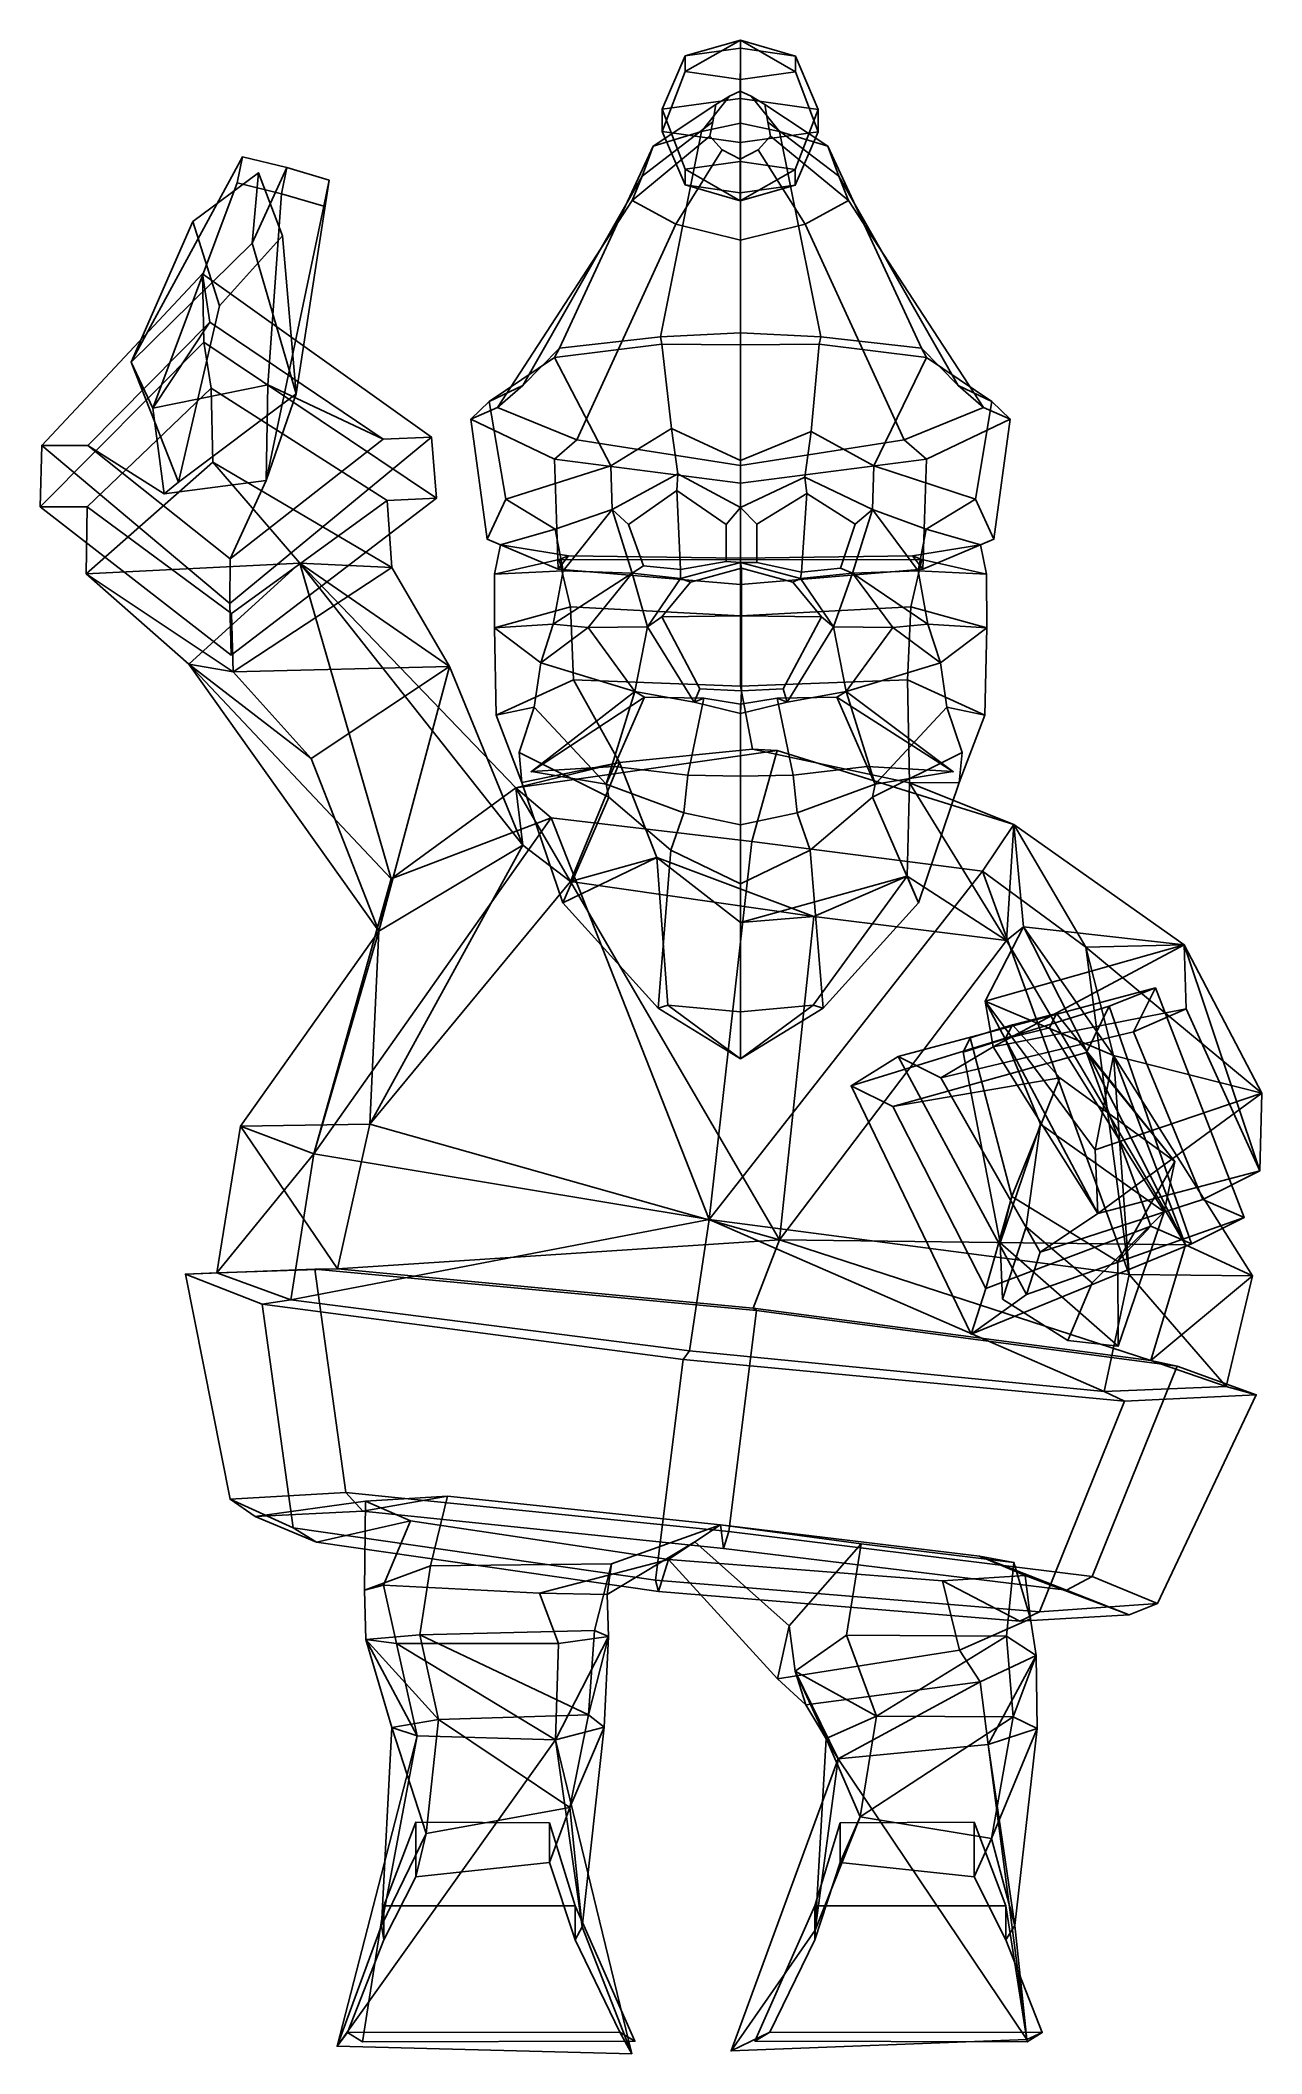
# Model space of a CAD drawing. Extents: x -163 to 138, y -156 to 341.
import ezdxf

# ---------------------------------------------------------------- set-up
doc = ezdxf.new("R2010")
doc.units = 0

msp = doc.modelspace()

# ---------------------------------------------------------------- linework, layer by layer
for p in [(-42.224049, 160.365143, 96.495132), (61.78252, 160.365143, 96.495132)]:
    msp.add_point(p)
for points in [[(-4.281522, 336.949158, -22.03731), (9.326054, 338.858826, -29.255661), (9.299818, 326.463806, -38.978626), (-9.94422, 323.763123, -28.770411)], [(-4.278933, 333.085388, -7.61752), (9.339066, 340.792175, -13.28248), (-4.281522, 336.949158, -22.03731)], [(9.339066, 340.792175, -13.28248), (9.326054, 338.858826, -29.255661), (-4.281522, 336.949158, -22.03731)], [(9.331232, 331.131287, -0.416023), (9.339066, 340.792175, -13.28248), (-4.278933, 333.085388, -7.61752)], [(22.936249, 336.904724, -22.054106), (28.547514, 323.700287, -28.794163), (9.299818, 326.463806, -38.978626), (9.326054, 338.858826, -29.255661)], [(9.339066, 340.792175, -13.28248), (22.936249, 336.904724, -22.054106), (9.326054, 338.858826, -29.255661)], [(9.331232, 331.131287, -0.416023), (22.938839, 333.040955, -7.634315), (9.339066, 340.792175, -13.28248)], [(22.938839, 333.040955, -7.634315), (22.936249, 336.904724, -22.054106), (9.339066, 340.792175, -13.28248)], [(-9.940557, 318.29892, -8.377669), (-4.278933, 333.085388, -7.61752), (-4.281522, 336.949158, -22.03731), (-9.94422, 323.763123, -28.770411)], [(9.307141, 315.53537, 1.806766), (9.331232, 331.131287, -0.416023), (-4.278933, 333.085388, -7.61752), (-9.940557, 318.29892, -8.377669)], [(9.307141, 315.53537, 1.806766), (28.551176, 318.236053, -8.401422), (22.938839, 333.040955, -7.634315), (9.331232, 331.131287, -0.416023)], [(28.551176, 318.236053, -8.401422), (28.547514, 323.700287, -28.794163), (22.936249, 336.904724, -22.054106), (22.938839, 333.040955, -7.634315)], [(9.312383, 328.239136, -7.126525), (6.614769, 327.024872, -7.458446), (-0.256843, 318.266296, 51.219952), (9.372692, 320.358612, 53.964455)], [(9.312383, 328.239136, -7.126525), (9.372692, 320.358612, 53.964455), (18.996159, 318.252838, 51.214859), (12.005606, 327.016052, -7.461772)], [(3.270512, 324.942139, -8.027979), (2.512749, 320.642426, -9.204788), (-14.881726, 307.271637, 36.821705), (-12.192392, 314.677887, 46.516022)], [(6.614769, 327.024872, -7.458446), (3.270512, 324.942139, -8.027979), (-12.192392, 314.677887, 46.516022), (-0.256843, 318.266296, 51.219952)], [(-4.331846, 308.958221, -29.537458), (-9.94422, 323.763123, -28.770411), (9.299818, 326.463806, -38.978626), (9.275729, 310.86792, -36.75581)], [(-9.940557, 318.29892, -8.377669), (-9.94422, 323.763123, -28.770411), (-4.331846, 308.958221, -29.537458), (-4.329257, 305.094452, -15.117668)], [(22.885923, 308.913788, -29.554253), (9.275729, 310.86792, -36.75581), (9.299818, 326.463806, -38.978626), (28.547514, 323.700287, -28.794163)], [(12.005606, 327.016052, -7.461772), (18.996159, 318.252838, 51.214859), (30.92131, 314.647736, 46.50462), (15.342339, 324.922424, -8.035428)], [(15.342339, 324.922424, -8.035428), (30.92131, 314.647736, 46.50462), (33.589226, 307.237701, 36.808887), (16.084604, 320.620239, -9.213162)], [(28.551176, 318.236053, -8.401422), (22.888512, 305.050018, -15.134463), (22.885923, 308.913788, -29.554253), (28.547514, 323.700287, -28.794163)], [(-35.273052, 264.803253, 82.086647), (-10.412748, 267.628021, 94.745087), (-0.256843, 318.266296, 51.219952), (-12.192392, 314.677887, 46.516022)], [(2.512749, 320.642426, -9.204788), (1.81984, 317.174194, -10.154001), (-17.34272, 301.297607, 29.001936), (-14.881726, 307.271637, 36.821705)], [(9.375515, 268.643951, 102.110413), (9.372692, 320.358612, 53.964455), (-0.256843, 318.266296, 51.219952), (-10.412748, 267.628021, 94.745087)], [(9.307141, 315.53537, 1.806766), (-9.940557, 318.29892, -8.377669), (-4.329257, 305.094452, -15.117668), (9.280908, 303.14035, -7.916171)], [(9.307141, 315.53537, 1.806766), (9.280908, 303.14035, -7.916171), (22.888512, 305.050018, -15.134463), (28.551176, 318.236053, -8.401422)], [(9.375515, 268.643951, 102.110413), (29.163774, 267.628021, 94.745087), (18.996159, 318.252838, 51.214859), (9.372692, 320.358612, 53.964455)], [(16.084604, 320.620239, -9.213162), (33.589226, 307.237701, 36.808887), (36.032948, 301.260284, 28.987822), (16.765015, 317.14978, -10.163223)], [(54.02409, 264.803253, 82.086647), (30.92131, 314.647736, 46.50462), (18.996159, 318.252838, 51.214859), (29.163774, 267.628021, 94.745087)], [(-44.313583, 255.59906, 55.375454), (-35.273052, 264.803253, 82.086647), (-12.192392, 314.677887, 46.516022), (-14.881726, 307.271637, 36.821705)], [(1.81984, 317.174194, -10.154001), (4.814671, 313.777924, -11.084124), (-6.63351, 295.4487, 21.354469), (-17.34272, 301.297607, 29.001936)], [(4.814671, 313.777924, -11.084124), (9.282199, 311.485901, -11.712279), (9.330978, 291.502228, 16.200111), (-6.63351, 295.4487, 21.354469)], [(13.757961, 313.763336, -11.089642), (25.306843, 295.426331, 21.346022), (9.330978, 291.502228, 16.200111), (9.282199, 311.485901, -11.712279)], [(16.765015, 317.14978, -10.163223), (36.032948, 301.260284, 28.987822), (25.306843, 295.426331, 21.346022), (13.757961, 313.763336, -11.089642)], [(63.064621, 255.59906, 55.375454), (33.589226, 307.237701, 36.808887), (30.92131, 314.647736, 46.50462), (54.02409, 264.803253, 82.086647)], [(-113.553452, 312.009186, 205.603058), (-114.822731, 305.595764, 194.435287), (-135.638168, 250.005737, 182.111954), (-140.947815, 261.404022, 219.716583)], [(-102.555138, 309.400024, 206.835663), (-113.553452, 312.009186, 205.603058), (-140.947815, 261.404022, 219.716583), (-111.149979, 290.764801, 218.064163)], [(-109.604568, 308.111206, 270.003387), (-111.149979, 290.764801, 218.064163), (-140.947815, 261.404022, 219.716583), (-125.743996, 296.047241, 277.504822)], [(-103.620956, 292.524109, 279.771851), (-109.604568, 308.111206, 270.003387), (-125.743996, 296.047241, 277.504822), (-119.195114, 275.247955, 277.265656)], [(-102.555138, 309.400024, 206.835663), (-103.861916, 302.875946, 195.714539), (-114.822731, 305.595764, 194.435287), (-113.553452, 312.009186, 205.603058)], [(-92.147835, 306.286041, 208.457947), (-102.555138, 309.400024, 206.835663), (-111.149979, 290.764801, 218.064163), (-100.268211, 253.605103, 222.913727)], [(-103.620956, 292.524109, 279.771851), (-100.268211, 253.605103, 222.913727), (-111.149979, 290.764801, 218.064163), (-109.604568, 308.111206, 270.003387)], [(-92.147835, 306.286041, 208.457947), (-93.424278, 299.843628, 197.261734), (-103.861916, 302.875946, 195.714539), (-102.555138, 309.400024, 206.835663)], [(9.267886, 301.207001, -23.889296), (-4.331846, 308.958221, -29.537458), (9.275729, 310.86792, -36.75581)], [(-4.329257, 305.094452, -15.117668), (-4.331846, 308.958221, -29.537458), (9.267886, 301.207001, -23.889296)], [(9.267886, 301.207001, -23.889296), (9.275729, 310.86792, -36.75581), (22.885923, 308.913788, -29.554253)], [(22.888512, 305.050018, -15.134463), (9.267886, 301.207001, -23.889296), (22.885923, 308.913788, -29.554253)], [(-103.861916, 302.875946, 195.714539), (-107.256432, 255.752594, 177.736801), (-135.638168, 250.005737, 182.111954), (-114.822731, 305.595764, 194.435287)], [(-92.147835, 306.286041, 208.457947), (-100.268211, 253.605103, 222.913727), (-107.636894, 232.206299, 191.411758), (-93.424278, 299.843628, 197.261734)], [(-50.583523, 250.177185, 32.811611), (-44.313583, 255.59906, 55.375454), (-14.881726, 307.271637, 36.821705), (-17.34272, 301.297607, 29.001936)], [(9.280908, 303.14035, -7.916171), (-4.329257, 305.094452, -15.117668), (9.267886, 301.207001, -23.889296)], [(9.280908, 303.14035, -7.916171), (9.267886, 301.207001, -23.889296), (22.888512, 305.050018, -15.134463)], [(69.334557, 250.177185, 32.811611), (36.032948, 301.260284, 28.987822), (33.589226, 307.237701, 36.808887), (63.064621, 255.59906, 55.375454)], [(-93.424278, 299.843628, 197.261734), (-107.636894, 232.206299, 191.411758), (-107.256432, 255.752594, 177.736801), (-103.861916, 302.875946, 195.714539)], [(-30.995611, 242.208405, 12.722825), (-50.583523, 250.177185, 32.811611), (-17.34272, 301.297607, 29.001936), (-6.63351, 295.4487, 21.354469)], [(49.746635, 242.208405, 12.722826), (25.306843, 295.426331, 21.346022), (36.032948, 301.260284, 28.987822), (69.334557, 250.177185, 32.811611)], [(-119.195114, 275.247955, 277.265656), (-125.743996, 296.047241, 277.504822), (-140.947815, 261.404022, 219.716583), (-129.287933, 231.746063, 237.149811)], [(9.375514, 235.910461, -5.742792), (-30.995611, 242.208405, 12.722825), (-6.63351, 295.4487, 21.354469), (9.330978, 291.502228, 16.200111)], [(9.375514, 235.910461, -5.742792), (9.330978, 291.502228, 16.200111), (25.306843, 295.426331, 21.346022), (49.746635, 242.208405, 12.722826)], [(-103.620956, 292.524109, 279.771851), (-119.195114, 275.247955, 277.265656), (-129.287933, 231.746063, 237.149811), (-100.268211, 253.605103, 222.913727)], [(-163.061935, 240.842102, 187.65947), (-123.421478, 283.182343, 165.292374), (-123.070801, 266.354004, 137.613007), (-163.413483, 225.72583, 158.190994)], [(-163.061935, 240.842102, 187.65947), (-151.67218, 240.824402, 187.807663), (-121.606544, 271.215515, 171.520737), (-123.421478, 283.182343, 165.292374)], [(-65.66571, 227.803009, 158.306763), (-123.070801, 266.354004, 137.613007), (-123.421478, 283.182343, 165.292374), (-66.885536, 242.885864, 187.773376)], [(-66.885536, 242.885864, 187.773376), (-123.421478, 283.182343, 165.292374), (-121.606544, 271.215515, 171.520737), (-78.811287, 242.372711, 187.893951)], [(-132.863754, 228.885681, 194.122116), (-135.638168, 250.005737, 182.111954), (-121.606544, 271.215515, 171.520737), (-151.67218, 240.824402, 187.807663)], [(-107.256432, 255.752594, 177.736801), (-78.811287, 242.372711, 187.893951), (-121.606544, 271.215515, 171.520737), (-135.638168, 250.005737, 182.111954)], [(9.375515, 265.653229, 105.996429), (9.375515, 268.643951, 102.110413), (-10.412748, 267.628021, 94.745087), (-10.024084, 265.833313, 99.837967)], [(9.375515, 265.653229, 105.996429), (28.77511, 265.833313, 99.837967), (29.163774, 267.628021, 94.745087), (9.375515, 268.643951, 102.110413)], [(-163.413483, 225.72583, 158.190994), (-123.070801, 266.354004, 137.613007), (-121.257507, 254.934052, 143.557709), (-151.85144, 225.671814, 158.360168)], [(-65.66571, 227.803009, 158.306763), (-77.800102, 227.245422, 158.447876), (-121.257507, 254.934052, 143.557709), (-123.070801, 266.354004, 137.613007)], [(-36.515404, 262.561523, 86.926041), (-35.273052, 264.803253, 82.086647), (-44.313583, 255.59906, 55.375454), (-52.612263, 251.690308, 57.15406)], [(-10.024084, 265.833313, 99.837967), (-10.412748, 267.628021, 94.745087), (-35.273052, 264.803253, 82.086647), (-36.515404, 262.561523, 86.926041)], [(-7.667258, 245.036011, 105.993355), (-10.024084, 265.833313, 99.837967), (-36.515404, 262.561523, 86.926041), (-22.607992, 235.798859, 95.688095)], [(9.375514, 237.132874, 110.968666), (9.375515, 265.653229, 105.996429), (-10.024084, 265.833313, 99.837967), (-7.667258, 245.036011, 105.993355)], [(9.375514, 237.132874, 110.968666), (26.82201, 244.241577, 106.137733), (28.77511, 265.833313, 99.837967), (9.375515, 265.653229, 105.996429)], [(26.82201, 244.241577, 106.137733), (42.23106, 235.798859, 95.688103), (55.266441, 262.561523, 86.926041), (28.77511, 265.833313, 99.837967)], [(28.77511, 265.833313, 99.837967), (55.266441, 262.561523, 86.926041), (54.02409, 264.803253, 82.086647), (29.163774, 267.628021, 94.745087)], [(55.266441, 262.561523, 86.926041), (71.363297, 251.690308, 57.15406), (63.064621, 255.59906, 55.375454), (54.02409, 264.803253, 82.086647)], [(-129.287933, 231.746063, 237.149811), (-140.947815, 261.404022, 219.716583), (-135.638168, 250.005737, 182.111954), (-132.863754, 228.885681, 194.122116)], [(-22.607992, 235.798859, 95.688095), (-36.515404, 262.561523, 86.926041), (-52.612263, 251.690308, 57.15406), (-48.565201, 227.540619, 77.814453)], [(42.23106, 235.798859, 95.688103), (67.316238, 227.540619, 77.814453), (71.363297, 251.690308, 57.15406), (55.266441, 262.561523, 86.926041)], [(-151.85144, 225.671814, 158.360168), (-121.257507, 254.934052, 143.557709), (-120.867569, 236.742432, 112.314163), (-152.046936, 209.146545, 126.245247)], [(-100.268211, 253.605103, 222.913727), (-129.287933, 231.746063, 237.149811), (-132.863754, 228.885681, 194.122116), (-107.636894, 232.206299, 191.411758)], [(-120.867569, 236.742432, 112.314163), (-121.257507, 254.934052, 143.557709), (-77.800102, 227.245422, 158.447876), (-76.697327, 210.747742, 126.334488)], [(-107.636894, 232.206299, 191.411758), (-116.56897, 212.900757, 203.729324), (-78.811287, 242.372711, 187.893951), (-107.256432, 255.752594, 177.736801)], [(-52.612263, 251.690308, 57.15406), (-44.313583, 255.59906, 55.375454), (-50.583523, 250.177185, 32.811611), (-57.137955, 247.304596, 31.64838)], [(71.363297, 251.690308, 57.15406), (75.888985, 247.304596, 31.64838), (69.334557, 250.177185, 32.811611), (63.064621, 255.59906, 55.375454)], [(-48.565201, 227.540619, 77.814453), (-52.612263, 251.690308, 57.15406), (-57.137955, 247.304596, 31.64838), (-53.138618, 217.683228, 41.266933)], [(-57.137955, 247.304596, 31.64838), (-50.583523, 250.177185, 32.811611), (-30.995611, 242.208405, 12.722825), (-36.52433, 237.459106, 9.714837)], [(75.888985, 247.304596, 31.64838), (55.275356, 237.459106, 9.714837), (49.746635, 242.208405, 12.722826), (69.334557, 250.177185, 32.811611)], [(67.316238, 227.540619, 77.814453), (71.889648, 217.683228, 41.266933), (75.888985, 247.304596, 31.64838), (71.363297, 251.690308, 57.15406)], [(-53.138618, 217.683228, 41.266933), (-57.137955, 247.304596, 31.64838), (-36.52433, 237.459106, 9.714837), (-35.629002, 210.312958, 16.025953)], [(-7.667258, 245.036011, 105.993355), (-22.607992, 235.798859, 95.688095), (-22.315283, 225.057556, 94.87767), (-6.098567, 233.792145, 106.658783)], [(9.375514, 237.132874, 110.968666), (-7.667258, 245.036011, 105.993355), (-6.098567, 233.792145, 106.658783), (9.375514, 225.558319, 108.95771)], [(9.375514, 237.132874, 110.968666), (9.375514, 225.558319, 108.95771), (25.253315, 232.987305, 106.68766), (26.82201, 244.241577, 106.137733)], [(26.82201, 244.241577, 106.137733), (25.253315, 232.987305, 106.68766), (41.938347, 225.057556, 94.87767), (42.23106, 235.798859, 95.688103)], [(71.889648, 217.683228, 41.266933), (54.380032, 210.312927, 16.025953), (55.275356, 237.459106, 9.714837), (75.888985, 247.304596, 31.64838)], [(-116.3283, 189.087769, 177.766754), (-116.680565, 201.815643, 209.476868), (-163.061935, 240.842102, 187.65947), (-163.413483, 225.72583, 158.190994)], [(-116.680565, 201.815643, 209.476868), (-116.56897, 212.900757, 203.729324), (-151.67218, 240.824402, 187.807663), (-163.061935, 240.842102, 187.65947)], [(-107.636894, 232.206299, 191.411758), (-132.863754, 228.885681, 194.122116), (-151.67218, 240.824402, 187.807663), (-116.56897, 212.900757, 203.729324)], [(-116.3283, 189.087769, 177.766754), (-65.66571, 227.803009, 158.306763), (-66.885536, 242.885864, 187.773376), (-116.680565, 201.815643, 209.476868)], [(-116.680565, 201.815643, 209.476868), (-66.885536, 242.885864, 187.773376), (-78.811287, 242.372711, 187.893951), (-116.56897, 212.900757, 203.729324)], [(-36.52433, 237.459106, 9.714837), (-30.995611, 242.208405, 12.722825), (9.375514, 235.910461, -5.742792), (9.375514, 231.539124, -9.574923)], [(55.275356, 237.459106, 9.714837), (9.375514, 231.539124, -9.574923), (9.375514, 235.910461, -5.742792), (49.746635, 242.208405, 12.722826)], [(-152.046936, 209.146545, 126.245247), (-120.867569, 236.742432, 112.314163), (-99.371178, 211.827942, 69.394913)], [(-76.697327, 210.747742, 126.334488), (-99.371178, 211.827942, 69.394913), (-120.867569, 236.742432, 112.314163)], [(-36.399662, 220.184937, 78.357887), (-22.315283, 225.057556, 94.87767), (-22.607992, 235.798859, 95.688095), (-48.565201, 227.540619, 77.814453)], [(-35.629002, 210.312958, 16.025953), (-36.52433, 237.459106, 9.714837), (9.375514, 231.539124, -9.574923), (9.375516, 206.496765, -3.372415)], [(-6.357415, 229.697693, 104.469696), (-6.098567, 233.792145, 106.658783), (-22.315283, 225.057556, 94.87767), (-18.294546, 221.328979, 94.654121)], [(-6.357415, 229.697693, 104.469696), (5.790459, 221.325775, 106.095726), (9.375514, 225.558319, 108.95771), (-6.098567, 233.792145, 106.658783)], [(54.380032, 210.312927, 16.025953), (9.375516, 206.496765, -3.372415), (9.375514, 231.539124, -9.574923), (55.275356, 237.459106, 9.714837)], [(55.150688, 220.184937, 78.357887), (67.316238, 227.540619, 77.814453), (42.23106, 235.798859, 95.688103), (41.938347, 225.057556, 94.87767)], [(-5.458058, 210.204559, 102.640167), (-6.357415, 229.697693, 104.469696), (-18.294546, 221.328979, 94.654121), (-14.547545, 211.139099, 97.547943)], [(5.790459, 221.325775, 106.095726), (-6.357415, 229.697693, 104.469696), (-5.458058, 210.204559, 102.640167), (5.790459, 212.208496, 106.939926)], [(25.760187, 229.002502, 104.268646), (25.253315, 232.987305, 106.68766), (9.375514, 225.558319, 108.95771), (13.413706, 221.445038, 106.276039)], [(13.413706, 221.445038, 106.276039), (13.413706, 211.94043, 107.318283), (24.443174, 209.592163, 102.009956), (25.760187, 229.002502, 104.268646)], [(24.443174, 209.592163, 102.009956), (34.005497, 210.588196, 95.723236), (37.679531, 221.448425, 92.150627), (25.760187, 229.002502, 104.268646)], [(25.760187, 229.002502, 104.268646), (37.679531, 221.448425, 92.150627), (41.938347, 225.057556, 94.87767), (25.253315, 232.987305, 106.68766)], [(-116.3283, 189.087769, 177.766754), (-163.413483, 225.72583, 158.190994), (-151.85144, 225.671814, 158.360168), (-116.210464, 199.350952, 172.445541)], [(-115.829834, 184.963989, 139.228714), (-116.210464, 199.350952, 172.445541), (-151.85144, 225.671814, 158.360168), (-152.046936, 209.146545, 126.245247)], [(-116.3283, 189.087769, 177.766754), (-116.210464, 199.350952, 172.445541), (-77.800102, 227.245422, 158.447876), (-65.66571, 227.803009, 158.306763)], [(-76.697327, 210.747742, 126.334488), (-77.800102, 227.245422, 158.447876), (-116.210464, 199.350952, 172.445541), (-115.829834, 184.963989, 139.228714)], [(-48.565201, 227.540619, 77.814453), (-53.138618, 217.683228, 41.266933), (-49.833076, 216.348694, 41.578911), (-36.399662, 220.184937, 78.357887)], [(-34.42691, 209.859009, 78.655998), (-22.315283, 225.057556, 94.87767), (-36.399662, 220.184937, 78.357887)], [(-17.385015, 209.298401, 98.549286), (-22.315283, 225.057556, 94.87767), (-34.42691, 209.859009, 78.655998)], [(-14.547545, 211.139099, 97.547943), (-18.294546, 221.328979, 94.654121), (-22.315283, 225.057556, 94.87767), (-17.385015, 209.298401, 98.549286)], [(5.790459, 212.208496, 106.939926), (9.375514, 211.96109, 110.144325), (9.375514, 225.558319, 108.95771), (5.790459, 221.325775, 106.095726)], [(13.413706, 211.94043, 107.318283), (13.413706, 221.445038, 106.276039), (9.375514, 225.558319, 108.95771), (9.375514, 211.96109, 110.144325)], [(34.005497, 210.588196, 95.723236), (37.008083, 209.298401, 98.549286), (41.938347, 225.057556, 94.87767), (37.679531, 221.448425, 92.150627)], [(37.008083, 209.298401, 98.549286), (53.177933, 209.859009, 78.655998), (41.938347, 225.057556, 94.87767)], [(53.177933, 209.859009, 78.655998), (55.150688, 220.184937, 78.357887), (41.938347, 225.057556, 94.87767)], [(67.316238, 227.540619, 77.814453), (55.150688, 220.184937, 78.357887), (68.584114, 216.348694, 41.578911), (71.889648, 217.683228, 41.266933)], [(-36.399662, 220.184937, 78.357887), (-49.833076, 216.348694, 41.578911), (-51.337486, 209.042908, 42.462154), (-34.42691, 209.859009, 78.655998)], [(55.150688, 220.184937, 78.357887), (53.177933, 209.859009, 78.655998), (70.088516, 209.042908, 42.462154), (68.584114, 216.348694, 41.578911)], [(-53.138618, 217.683228, 41.266933), (-35.629002, 210.312958, 16.025953), (-33.042873, 213.574707, 15.364484), (-49.833076, 216.348694, 41.578911)], [(-51.337486, 209.042908, 42.462154), (-49.833076, 216.348694, 41.578911), (-33.042873, 213.574707, 15.364484), (-35.355236, 212.72229, 12.672512)], [(71.889648, 217.683228, 41.266933), (68.584114, 216.348694, 41.578911), (51.793903, 213.574707, 15.364484), (54.380032, 210.312927, 16.025953)], [(70.088516, 209.042908, 42.462154), (54.106258, 212.72229, 12.672512), (51.793903, 213.574707, 15.364484), (68.584114, 216.348694, 41.578911)], [(-152.046936, 209.146545, 126.245247), (-99.371178, 211.827942, 69.394913), (-126.735931, 186.888, 84.664604)], [(-115.829834, 184.963989, 139.228714), (-152.046936, 209.146545, 126.245247), (-126.735931, 186.888, 84.664604)], [(-76.82486, 133.909973, -18.77523), (-126.735931, 186.888, 84.664604), (-99.371178, 211.827942, 69.394913)], [(-115.829834, 184.963989, 139.228714), (-62.44743, 186.301331, 85.729988), (-76.697327, 210.747742, 126.334488)], [(-44.335072, 142.252808, 43.321453), (-46.073544, 156.389954, -0.697411), (-99.371178, 211.827942, 69.394913)], [(-44.335072, 142.252808, 43.321453), (-99.371178, 211.827942, 69.394913), (-62.44743, 186.301331, 85.729988)], [(-76.82486, 133.909973, -18.77523), (-99.371178, 211.827942, 69.394913), (-46.073544, 156.389954, -0.697411)], [(-76.697327, 210.747742, 126.334488), (-62.44743, 186.301331, 85.729988), (-99.371178, 211.827942, 69.394913)], [(-51.359268, 195.848938, 44.641087), (-51.337486, 209.042908, 42.462154), (-35.355236, 212.72229, 12.672512), (-32.610458, 201.025208, 11.188783)], [(-34.42691, 209.859009, 78.655998), (-51.337486, 209.042908, 42.462154), (-51.359268, 195.848938, 44.641087), (-36.868679, 196.759888, 78.504822)], [(-36.868679, 196.759888, 78.504822), (-17.385015, 209.298401, 98.549286), (-34.42691, 209.859009, 78.655998)], [(-28.214701, 195.943115, 101.725838), (-17.385015, 209.298401, 98.549286), (-36.868679, 196.759888, 78.504822)], [(-35.629002, 210.312958, 16.025953), (9.375516, 206.496765, -3.372415), (9.375517, 213.033264, -1.753982), (-33.042873, 213.574707, 15.364484)], [(-35.355236, 212.72229, 12.672512), (-33.042873, 213.574707, 15.364484), (9.375517, 213.033264, -1.753982), (9.375518, 212.648071, -2.40513)], [(-32.610458, 201.025208, 11.188783), (-35.355236, 212.72229, 12.672512), (9.375518, 212.648071, -2.40513), (9.375529, 198.771881, -0.945823)], [(-28.214701, 195.943115, 101.725838), (-13.582942, 196.096497, 104.760269), (-17.385015, 209.298401, 98.549286)], [(-5.458058, 210.204559, 102.640167), (-14.547545, 211.139099, 97.547943), (-17.385015, 209.298401, 98.549286), (-5.425166, 208.017517, 104.835999)], [(-13.582942, 196.096497, 104.760269), (-5.425166, 208.017517, 104.835999), (-17.385015, 209.298401, 98.549286)], [(9.633896, 198.757813, 128.666168), (9.633896, 210.574738, 124.536148), (-2.988978, 207.140503, 121.01963), (-10.065307, 198.576141, 122.216965)], [(-5.458058, 210.204559, 102.640167), (-5.425166, 208.017517, 104.835999), (9.375514, 211.96109, 110.144325), (5.790459, 212.208496, 106.939926)], [(9.633896, 210.574738, 124.536148), (9.375514, 211.96109, 110.144325), (-5.425166, 208.017517, 104.835999), (-2.988978, 207.140503, 121.01963)], [(9.633896, 210.574738, 124.536148), (22.256769, 207.140503, 121.01963), (24.176193, 208.017517, 104.835999), (9.375514, 211.96109, 110.144325)], [(24.443174, 209.592163, 102.009956), (13.413706, 211.94043, 107.318283), (9.375514, 211.96109, 110.144325), (24.176193, 208.017517, 104.835999)], [(54.380032, 210.312927, 16.025953), (51.793903, 213.574707, 15.364484), (9.375517, 213.033264, -1.753982), (9.375516, 206.496765, -3.372415)], [(54.106258, 212.72229, 12.672512), (9.375518, 212.648071, -2.40513), (9.375517, 213.033264, -1.753982), (51.793903, 213.574707, 15.364484)], [(51.361485, 201.025208, 11.188783), (9.375529, 198.771881, -0.945823), (9.375518, 212.648071, -2.40513), (54.106258, 212.72229, 12.672512)], [(9.633896, 198.757813, 128.666168), (29.333097, 198.576141, 122.216965), (22.256769, 207.140503, 121.01963), (9.633896, 210.574738, 124.536148)], [(24.443174, 209.592163, 102.009956), (24.176193, 208.017517, 104.835999), (37.008083, 209.298401, 98.549286), (34.005497, 210.588196, 95.723236)], [(32.333969, 196.096497, 104.760269), (37.008083, 209.298401, 98.549286), (24.176193, 208.017517, 104.835999)], [(46.965729, 195.943115, 101.725838), (37.008083, 209.298401, 98.549286), (32.333969, 196.096497, 104.760269)], [(55.619709, 196.759888, 78.504822), (53.177933, 209.859009, 78.655998), (37.008083, 209.298401, 98.549286)], [(46.965729, 195.943115, 101.725838), (55.619709, 196.759888, 78.504822), (37.008083, 209.298401, 98.549286)], [(70.110298, 195.848938, 44.641087), (51.361485, 201.025208, 11.188783), (54.106258, 212.72229, 12.672512), (70.088516, 209.042908, 42.462154)], [(53.177933, 209.859009, 78.655998), (55.619709, 196.759888, 78.504822), (70.110298, 195.848938, 44.641087), (70.088516, 209.042908, 42.462154)], [(-10.065307, 198.576141, 122.216965), (-2.988978, 207.140503, 121.01963), (-5.425166, 208.017517, 104.835999), (-13.582942, 196.096497, 104.760269)], [(29.333097, 198.576141, 122.216965), (32.333969, 196.096497, 104.760269), (24.176193, 208.017517, 104.835999), (22.256769, 207.140503, 121.01963)], [(-50.922913, 174.294678, 46.003773), (-51.359268, 195.848938, 44.641087), (-32.610458, 201.025208, 11.188783), (-31.817739, 183.037537, 14.099628)], [(-31.817739, 183.037537, 14.099628), (-32.610458, 201.025208, 11.188783), (9.375529, 198.771881, -0.945823), (9.375527, 181.411804, 3.485337)], [(9.633896, 180.306702, 122.611298), (9.633896, 198.757813, 128.666168), (-10.065307, 198.576141, 122.216965), (-0.640979, 180.828156, 117.381271)], [(50.568768, 183.037537, 14.099628), (9.375527, 181.411804, 3.485337), (9.375529, 198.771881, -0.945823), (51.361485, 201.025208, 11.188783)], [(9.633896, 180.306702, 122.611298), (19.908772, 180.828156, 117.381271), (29.333097, 198.576141, 122.216965), (9.633896, 198.757813, 128.666168)], [(69.67395, 174.294678, 46.003773), (50.568768, 183.037537, 14.099628), (51.361485, 201.025208, 11.188783), (70.110298, 195.848938, 44.641087)], [(-36.868679, 196.759888, 78.504822), (-51.359268, 195.848938, 44.641087), (-39.934753, 187.236511, 77.948044)], [(-41.540497, 176.30658, 78.126747), (-39.934753, 187.236511, 77.948044), (-51.359268, 195.848938, 44.641087), (-50.922913, 174.294678, 46.003773)], [(-39.934753, 187.236511, 77.948044), (-28.214701, 195.943115, 101.725838), (-36.868679, 196.759888, 78.504822)], [(-16.718081, 180.129791, 98.608406), (-28.214701, 195.943115, 101.725838), (-39.934753, 187.236511, 77.948044)], [(-16.718081, 180.129791, 98.608406), (-13.582942, 196.096497, 104.760269), (-28.214701, 195.943115, 101.725838)], [(-2.090947, 177.509399, 104.511543), (-13.582942, 196.096497, 104.760269), (-16.718081, 180.129791, 98.608406)], [(-0.640979, 180.828156, 117.381271), (-10.065307, 198.576141, 122.216965), (-13.582942, 196.096497, 104.760269), (-2.090947, 177.509399, 104.511543)], [(19.908772, 180.828156, 117.381271), (20.841974, 177.509399, 104.511543), (32.333969, 196.096497, 104.760269), (29.333097, 198.576141, 122.216965)], [(20.841974, 177.509399, 104.511543), (35.469109, 180.129791, 98.608406), (32.333969, 196.096497, 104.760269)], [(35.469109, 180.129791, 98.608406), (46.965729, 195.943115, 101.725838), (32.333969, 196.096497, 104.760269)], [(35.469109, 180.129791, 98.608406), (58.685783, 187.236511, 77.948044), (46.965729, 195.943115, 101.725838)], [(58.685783, 187.236511, 77.948044), (55.619709, 196.759888, 78.504822), (46.965729, 195.943115, 101.725838)], [(55.619709, 196.759888, 78.504822), (58.685783, 187.236511, 77.948044), (70.110298, 195.848938, 44.641087)], [(60.291527, 176.30658, 78.126747), (69.67395, 174.294678, 46.003773), (70.110298, 195.848938, 44.641087), (58.685783, 187.236511, 77.948044)], [(-79.904984, 121.002075, 24.004393), (-126.735931, 186.888, 84.664604), (-76.82486, 133.909973, -18.77523)], [(-96.531891, 163.562622, 99.552612), (-126.735931, 186.888, 84.664604), (-79.904984, 121.002075, 24.004393)], [(-115.829834, 184.963989, 139.228714), (-126.735931, 186.888, 84.664604), (-96.531891, 163.562622, 99.552612)], [(-115.829834, 184.963989, 139.228714), (-96.531891, 163.562622, 99.552612), (-62.44743, 186.301331, 85.729988)], [(-96.531891, 163.562622, 99.552612), (-79.904984, 121.002075, 24.004393), (-62.44743, 186.301331, 85.729988)], [(-79.904984, 121.002075, 24.004393), (-44.335072, 142.252808, 43.321453), (-62.44743, 186.301331, 85.729988)], [(-41.540497, 176.30658, 78.126747), (-23.82609, 157.303833, 104.917755), (-16.718081, 180.129791, 98.608406), (-39.934753, 187.236511, 77.948044)], [(60.291527, 176.30658, 78.126747), (58.685783, 187.236511, 77.948044), (35.469109, 180.129791, 98.608406), (42.577118, 157.303833, 104.917755)], [(-44.594372, 157.683044, 50.112885), (-50.922913, 174.294678, 46.003773), (-31.817739, 183.037537, 14.099628), (-20.532511, 162.620544, 32.013268)], [(-14.351892, 178.709167, 112.608627), (-16.718081, 180.129791, 98.608406), (-42.224049, 160.365143, 96.495132)], [(-42.224049, 160.365143, 96.495132), (-16.718081, 180.129791, 98.608406), (-23.82609, 157.303833, 104.917755)], [(-20.532511, 162.620544, 32.013268), (-31.817739, 183.037537, 14.099628), (9.375527, 181.411804, 3.485337), (12.310052, 165.893982, 7.981058)], [(-14.351892, 178.709167, 112.608627), (0.345479, 178.446899, 112.725739), (-2.090947, 177.509399, 104.511543), (-16.718081, 180.129791, 98.608406)], [(9.633896, 180.306702, 122.611298), (-0.640979, 180.828156, 117.381271), (-2.090947, 177.509399, 104.511543), (9.375514, 174.722046, 110.43103)], [(9.633896, 180.306702, 122.611298), (9.375514, 174.722046, 110.43103), (20.841974, 177.509399, 104.511543), (19.908772, 180.828156, 117.381271)], [(51.04594, 157.584961, 30.152002), (12.310052, 165.893982, 7.981058), (9.375527, 181.411804, 3.485337), (50.568768, 183.037537, 14.099628)], [(33.102921, 178.709167, 112.608627), (35.469109, 180.129791, 98.608406), (20.841974, 177.509399, 104.511543), (18.40555, 178.446899, 112.725739)], [(33.102921, 178.709167, 112.608627), (61.78252, 160.365143, 96.495132), (35.469109, 180.129791, 98.608406)], [(61.78252, 160.365143, 96.495132), (42.577118, 157.303833, 104.917755), (35.469109, 180.129791, 98.608406)], [(63.345398, 157.683044, 50.112885), (51.04594, 157.584961, 30.152002), (50.568768, 183.037537, 14.099628), (69.67395, 174.294678, 46.003773)], [(-44.594372, 157.683044, 50.112885), (-45.263721, 165.048523, 81.297028), (-41.540497, 176.30658, 78.126747), (-50.922913, 174.294678, 46.003773)], [(-41.540497, 176.30658, 78.126747), (-45.263721, 165.048523, 81.297028), (-23.14292, 154.082092, 95.90657), (-23.82609, 157.303833, 104.917755)], [(-21.829092, 161.660431, 115.00264), (-14.351892, 178.709167, 112.608627), (-42.224049, 160.365143, 96.495132)], [(0.345479, 178.446899, 112.725739), (-14.351892, 178.709167, 112.608627), (-21.829092, 161.660431, 115.00264), (-3.615474, 159.469116, 123.670204)], [(-3.615474, 159.469116, 123.670204), (9.375514, 159.265625, 124.353912), (9.375514, 177.032837, 115.474304), (0.345479, 178.446899, 112.725739)], [(9.375514, 177.032837, 115.474304), (9.375514, 174.722046, 110.43103), (-2.090947, 177.509399, 104.511543), (0.345479, 178.446899, 112.725739)], [(22.366501, 159.469116, 123.670204), (18.40555, 178.446899, 112.725739), (9.375514, 177.032837, 115.474304), (9.375514, 159.265625, 124.353912)], [(9.375514, 177.032837, 115.474304), (18.40555, 178.446899, 112.725739), (20.841974, 177.509399, 104.511543), (9.375514, 174.722046, 110.43103)], [(18.40555, 178.446899, 112.725739), (22.366501, 159.469116, 123.670204), (40.58012, 161.660431, 115.00264), (33.102921, 178.709167, 112.608627)], [(40.58012, 161.660431, 115.00264), (61.78252, 160.365143, 96.495132), (33.102921, 178.709167, 112.608627)], [(60.291527, 176.30658, 78.126747), (42.577118, 157.303833, 104.917755), (41.893948, 154.082092, 95.90657), (64.014755, 165.048523, 81.297028)], [(63.345398, 157.683044, 50.112885), (69.67395, 174.294678, 46.003773), (60.291527, 176.30658, 78.126747), (64.014755, 165.048523, 81.297028)], [(18.392641, 165.542236, 3.892012), (-46.073544, 156.389954, -0.697411), (-20.532511, 162.620544, 32.013268), (12.310052, 165.893982, 7.981058)], [(18.392641, 165.542236, 3.892012), (12.139789, 143.114014, -46.883312), (-37.358189, 149.001831, -34.115314), (-46.073544, 156.389954, -0.697411)], [(-23.14292, 154.082092, 95.90657), (-45.263721, 165.048523, 81.297028), (-44.594372, 157.683044, 50.112885), (-34.516304, 128.035583, 66.107315)], [(18.392641, 165.542236, 3.892012), (76.808746, 147.327209, -4.927899), (69.100136, 135.772675, -40.488789), (12.139789, 143.114014, -46.883312)], [(12.310052, 165.893982, 7.981058), (51.04594, 157.584961, 30.152002), (76.808746, 147.327209, -4.927899), (18.392641, 165.542236, 3.892012)], [(41.893948, 154.082092, 95.90657), (53.26733, 128.035583, 66.107315), (63.345398, 157.683044, 50.112885), (64.014755, 165.048523, 81.297028)], [(-46.073544, 156.389954, -0.697411), (-32.599586, 133.295471, 61.916805), (-20.532511, 162.620544, 32.013268)], [(-34.516304, 128.035583, 66.107315), (-44.594372, 157.683044, 50.112885), (-20.532511, 162.620544, 32.013268), (-11.273525, 139.205444, 60.717876)], [(-23.82609, 157.303833, 104.917755), (-21.829092, 161.660431, 115.00264), (-42.224049, 160.365143, 96.495132)], [(-32.599586, 133.295471, 61.916805), (-11.273525, 139.205444, 60.717876), (-20.532511, 162.620544, 32.013268)], [(-3.615474, 159.469116, 123.670204), (-21.829092, 161.660431, 115.00264), (-23.82609, 157.303833, 104.917755), (-4.617101, 150.170074, 113.76458)], [(9.375514, 159.265625, 124.353912), (-3.615474, 159.469116, 123.670204), (-4.617101, 150.170074, 113.76458), (9.375514, 147.203278, 119.235947)], [(9.375514, 159.265625, 124.353912), (9.375514, 147.203278, 119.235947), (23.368128, 150.170074, 113.76458), (22.366501, 159.469116, 123.670204)], [(22.366501, 159.469116, 123.670204), (23.368128, 150.170074, 113.76458), (42.577118, 157.303833, 104.917755), (40.58012, 161.660431, 115.00264)], [(42.577118, 157.303833, 104.917755), (61.78252, 160.365143, 96.495132), (40.58012, 161.660431, 115.00264)], [(-76.82486, 133.909973, -18.77523), (-46.073544, 156.389954, -0.697411), (-37.358189, 149.001831, -34.115314)], [(-44.335072, 142.252808, 43.321453), (-32.599586, 133.295471, 61.916805), (-46.073544, 156.389954, -0.697411)], [(-10.984521, 102.034058, 97.85923), (-7.799396, 141.018555, 115.812431), (-23.14292, 154.082092, 95.90657), (-34.516304, 128.035583, 66.107315)], [(-7.799396, 141.018555, 115.812431), (-4.617101, 150.170074, 113.76458), (-23.82609, 157.303833, 104.917755), (-23.14292, 154.082092, 95.90657)], [(26.550421, 141.018555, 115.812431), (41.893948, 154.082092, 95.90657), (42.577118, 157.303833, 104.917755), (23.368128, 150.170074, 113.76458)], [(29.735546, 102.034058, 97.85923), (53.26733, 128.035583, 66.107315), (41.893948, 154.082092, 95.90657), (26.550421, 141.018555, 115.812431)], [(53.26733, 128.035583, 66.107315), (50.457588, 134.614197, 58.167187), (51.04594, 157.584961, 30.152002), (63.345398, 157.683044, 50.112885)], [(74.988731, 118.741302, 54.857468), (51.04594, 157.584961, 30.152002), (50.457588, 134.614197, 58.167187)], [(76.808746, 147.327209, -4.927899), (51.04594, 157.584961, 30.152002), (74.988731, 118.741302, 54.857468)], [(9.375513, 132.673096, 122.178642), (9.375514, 147.203278, 119.235947), (-4.617101, 150.170074, 113.76458), (-7.799396, 141.018555, 115.812431)], [(9.375513, 132.673096, 122.178642), (26.550421, 141.018555, 115.812431), (23.368128, 150.170074, 113.76458), (9.375514, 147.203278, 119.235947)], [(-95.938568, 66.089813, -59.093464), (-37.358189, 149.001831, -34.115314), (1.64576, 49.901245, -101.599159)], [(-95.938568, 66.089813, -59.093464), (-76.82486, 133.909973, -18.77523), (-37.358189, 149.001831, -34.115314)], [(1.64576, 49.901245, -101.599159), (-37.358189, 149.001831, -34.115314), (12.139789, 143.114014, -46.883312)], [(94.534904, 117.073944, -32.08482), (69.100136, 135.772675, -40.488789), (76.808746, 147.327209, -4.927899)], [(79.201637, 122.063232, 33.840233), (76.808746, 147.327209, -4.927899), (74.988731, 118.741302, 54.857468)], [(79.201637, 122.063232, 33.840233), (118.851295, 117.631653, 82.971169), (76.808746, 147.327209, -4.927899)], [(94.534904, 117.073944, -32.08482), (76.808746, 147.327209, -4.927899), (118.851295, 117.631653, 82.971169)], [(-82.096786, 73.422852, 94.559692), (-44.335072, 142.252808, 43.321453), (-79.904984, 121.002075, 24.004393)], [(-82.096786, 73.422852, 94.559692), (-32.599586, 133.295471, 61.916805), (-44.335072, 142.252808, 43.321453)], [(-10.984521, 102.034058, 97.85923), (-34.516304, 128.035583, 66.107315), (-11.273525, 139.205444, 60.717876), (-8.565576, 102.726334, 81.952545)], [(27.435741, 124.618378, 66.099342), (-11.273525, 139.205444, 60.717876), (-32.599586, 133.295471, 61.916805)], [(-8.565576, 102.726334, 81.952545), (-11.273525, 139.205444, 60.717876), (9.375513, 123.128876, 56.009392), (9.375513, 101.092194, 77.656471)], [(9.375513, 123.128876, 56.009392), (-11.273525, 139.205444, 60.717876), (27.435741, 124.618378, 66.099342)], [(9.375513, 89.516891, 101.101166), (9.375513, 132.673096, 122.178642), (-7.799396, 141.018555, 115.812431), (-10.984521, 102.034058, 97.85923)], [(1.64576, 49.901245, -101.599159), (12.139789, 143.114014, -46.883312), (69.100136, 135.772675, -40.488789)], [(9.375513, 89.516891, 101.101166), (29.735546, 102.034058, 97.85923), (26.550421, 141.018555, 115.812431), (9.375513, 132.673096, 122.178642)], [(105.295883, 36.311935, -75.666901), (1.64576, 49.901245, -101.599159), (69.100136, 135.772675, -40.488789)], [(27.316601, 102.726334, 81.952545), (9.375513, 101.092194, 77.656471), (9.375513, 123.128876, 56.009392), (50.457588, 134.614197, 58.167187)], [(9.375513, 123.128876, 56.009392), (27.435741, 124.618378, 66.099342), (50.457588, 134.614197, 58.167187)], [(29.735546, 102.034058, 97.85923), (27.316601, 102.726334, 81.952545), (50.457588, 134.614197, 58.167187), (53.26733, 128.035583, 66.107315)], [(27.435741, 124.618378, 66.099342), (74.988731, 118.741302, 54.857468), (50.457588, 134.614197, 58.167187)], [(105.295883, 36.311935, -75.666901), (69.100136, 135.772675, -40.488789), (94.534904, 117.073944, -32.08482)], [(-95.938568, 66.089813, -59.093464), (-79.904984, 121.002075, 24.004393), (-76.82486, 133.909973, -18.77523)], [(18.962238, 44.855865, 116.173813), (-32.599586, 133.295471, 61.916805), (-82.096786, 73.422852, 94.559692)], [(18.962238, 44.855865, 116.173813), (27.435741, 124.618378, 66.099342), (-32.599586, 133.295471, 61.916805)], [(18.962238, 44.855865, 116.173813), (74.988731, 118.741302, 54.857468), (27.435741, 124.618378, 66.099342)], [(-82.096786, 73.422852, 94.559692), (-79.904984, 121.002075, 24.004393), (-114.045235, 72.935913, 11.150116)], [(-114.045235, 72.935913, 11.150116), (-79.904984, 121.002075, 24.004393), (-95.938568, 66.089813, -59.093464)], [(101.362541, 90.326447, 1.429789), (69.745659, 103.716339, 78.276604), (79.201637, 122.063232, 33.840233)], [(79.201637, 122.063232, 33.840233), (69.745659, 103.716339, 78.276604), (118.851295, 117.631653, 82.971169)], [(119.137665, 43.644974, 77.986259), (79.201637, 122.063232, 33.840233), (74.988731, 118.741302, 54.857468)], [(119.137665, 43.644974, 77.986259), (101.362541, 90.326447, 1.429789), (79.201637, 122.063232, 33.840233)], [(18.962238, 44.855865, 116.173813), (119.137665, 43.644974, 77.986259), (74.988731, 118.741302, 54.857468)], [(71.70784, 92.497772, 111.930923), (118.851295, 117.631653, 82.971169), (69.745659, 103.716339, 78.276604)], [(71.70784, 92.497772, 111.930923), (119.291786, 101.839386, 133.651993), (118.851295, 117.631653, 82.971169)], [(94.534904, 117.073944, -32.08482), (118.851295, 117.631653, 82.971169), (137.967102, 81.053726, 73.17366)], [(105.295883, 36.311935, -75.666901), (94.534904, 117.073944, -32.08482), (101.362541, 90.326447, 1.429789)], [(101.362541, 90.326447, 1.429789), (94.534904, 117.073944, -32.08482), (137.967102, 81.053726, 73.17366)], [(137.513184, 61.915848, 132.291107), (137.967102, 81.053726, 73.17366), (118.851295, 117.631653, 82.971169)], [(137.513184, 61.915848, 132.291107), (118.851295, 117.631653, 82.971169), (119.291786, 101.839386, 133.651993)], [(48.297684, 90.049347, 141.608765), (36.625977, 82.884842, 171.77005), (100.306534, 102.479294, 201.54184), (111.733948, 107.016876, 171.570374)], [(48.297684, 90.049347, 141.608765), (111.733948, 107.016876, 171.570374), (106.317726, 96.151581, 166.91713), (58.794792, 84.820908, 144.778687)], [(120.620049, 43.850021, 197.757828), (133.664093, 50.376755, 168.021149), (111.733948, 107.016876, 171.570374), (100.306534, 102.479294, 201.54184)], [(133.664093, 50.376755, 168.021149), (123.466309, 54.765915, 164.788071), (106.317726, 96.151581, 166.91713), (111.733948, 107.016876, 171.570374)], [(9.375513, 89.516891, 101.101166), (-10.984521, 102.034058, 97.85923), (-8.565576, 102.726334, 81.952545)], [(9.375513, 89.516891, 101.101166), (-8.565576, 102.726334, 81.952545), (9.375513, 101.092194, 77.656471)], [(9.375513, 89.516891, 101.101166), (9.375513, 101.092194, 77.656471), (27.316601, 102.726334, 81.952545)], [(9.375513, 89.516891, 101.101166), (27.316601, 102.726334, 81.952545), (29.735546, 102.034058, 97.85923)], [(36.625977, 82.884842, 171.77005), (46.954269, 77.781631, 174.898132), (94.70594, 91.060913, 196.689438), (100.306534, 102.479294, 201.54184)], [(119.291786, 101.839386, 133.651993), (71.70784, 92.497772, 111.930923), (58.794792, 84.820908, 144.778687), (106.317726, 96.151581, 166.91713)], [(96.835258, 67.057465, 68.593513), (69.745659, 103.716339, 78.276604), (101.362541, 90.326447, 1.429789)], [(97.537628, 51.352112, 113.438835), (69.745659, 103.716339, 78.276604), (96.835258, 67.057465, 68.593513)], [(97.537628, 51.352112, 113.438835), (71.70784, 92.497772, 111.930923), (69.745659, 103.716339, 78.276604)], [(74.643059, 94.449036, 234.763138), (85.598015, 97.12265, 236.222763), (87.36908, 100.697784, 223.91246), (76.453217, 97.913681, 222.407181)], [(76.453217, 97.913681, 222.407181), (87.36908, 100.697784, 223.91246), (116.51165, 64.186157, 179.917221), (88.153587, 84.856384, 183.174362)], [(85.598015, 97.12265, 236.222763), (113.928383, 51.753021, 210.737183), (116.51165, 64.186157, 179.917221), (87.36908, 100.697784, 223.91246)], [(120.620049, 43.850021, 197.757828), (100.306534, 102.479294, 201.54184), (94.70594, 91.060913, 196.689438), (110.586136, 48.209793, 194.585846)], [(123.466309, 54.765915, 164.788071), (137.513184, 61.915848, 132.291107), (119.291786, 101.839386, 133.651993), (106.317726, 96.151581, 166.91713)], [(64.280853, 91.143097, 233.23468), (74.643059, 94.449036, 234.763138), (76.453217, 97.913681, 222.407181), (66.060699, 94.718552, 220.884094)], [(64.280853, 91.143097, 233.23468), (66.060699, 94.718552, 220.884094), (76.325859, 55.539642, 174.553345), (73.398949, 44.130096, 205.724136)], [(64.280853, 91.143097, 233.23468), (73.398949, 44.130096, 205.724136), (83.406227, 73.40683, 229.50441), (74.643059, 94.449036, 234.763138)], [(66.060699, 94.718552, 220.884094), (76.453217, 97.913681, 222.407181), (88.153587, 84.856384, 183.174362), (76.325859, 55.539642, 174.553345)], [(74.643059, 94.449036, 234.763138), (83.406227, 73.40683, 229.50441), (113.928383, 51.753021, 210.737183), (85.598015, 97.12265, 236.222763)], [(79.953728, 31.379471, 141.622772), (66.248062, 21.568451, 171.347397), (36.625977, 82.884842, 171.77005), (48.297684, 90.049347, 141.608765)], [(88.153587, 84.856384, 183.174362), (116.51165, 64.186157, 179.917221), (94.70594, 91.060913, 196.689438), (46.954269, 77.781631, 174.898132)], [(79.953728, 31.379471, 141.622772), (48.297684, 90.049347, 141.608765), (58.794792, 84.820908, 144.778687), (83.282791, 41.815857, 145.319031)], [(71.70784, 92.497772, 111.930923), (97.537628, 51.352112, 113.438835), (83.282791, 41.815857, 145.319031), (58.794792, 84.820908, 144.778687)], [(102.500298, 39.488358, 172.216476), (110.586136, 48.209793, 194.585846), (94.70594, 91.060913, 196.689438), (116.51165, 64.186157, 179.917221)], [(96.835258, 67.057465, 68.593513), (101.362541, 90.326447, 1.429789), (137.967102, 81.053726, 73.17366)], [(119.137665, 43.644974, 77.986259), (135.698364, 35.979858, -9.418477), (101.362541, 90.326447, 1.429789)], [(135.698364, 35.979858, -9.418477), (105.295883, 36.311935, -75.666901), (101.362541, 90.326447, 1.429789)], [(76.325859, 55.539642, 174.553345), (88.153587, 84.856384, 183.174362), (46.954269, 77.781631, 174.898132), (69.857529, 32.834549, 175.344009)], [(66.248062, 21.568451, 171.347397), (69.857529, 32.834549, 175.344009), (46.954269, 77.781631, 174.898132), (36.625977, 82.884842, 171.77005)], [(97.537628, 51.352112, 113.438835), (96.835258, 67.057465, 68.593513), (137.967102, 81.053726, 73.17366)], [(97.537628, 51.352112, 113.438835), (137.967102, 81.053726, 73.17366), (137.513184, 61.915848, 132.291107)], [(-90.079063, 37.712509, 81.370773), (-114.045235, 72.935913, 11.150116), (-119.870056, 36.709076, 7.909271)], [(-119.870056, 36.709076, 7.909271), (-114.045235, 72.935913, 11.150116), (-95.938568, 66.089813, -59.093464)], [(-90.079063, 37.712509, 81.370773), (-82.096786, 73.422852, 94.559692), (-114.045235, 72.935913, 11.150116)], [(-90.079063, 37.712509, 81.370773), (18.962238, 44.855865, 116.173813), (-82.096786, 73.422852, 94.559692)], [(74.019043, 30.258362, 273.296082), (79.862373, 48.099045, 277.959778), (83.406227, 73.40683, 229.50441), (73.398949, 44.130096, 205.724136)], [(79.862373, 48.099045, 277.959778), (96.095459, 34.285141, 275.139435), (113.928383, 51.753021, 210.737183), (83.406227, 73.40683, 229.50441)], [(-119.870056, 36.709076, 7.909271), (-95.938568, 66.089813, -59.093464), (-101.585297, 30.048706, -72.804504)], [(-101.585297, 30.048706, -72.804504), (-95.938568, 66.089813, -59.093464), (1.64576, 49.901245, -101.599159)], [(97.537628, 51.352112, 113.438835), (137.513184, 61.915848, 132.291107), (123.466309, 54.765915, 164.788071), (83.282791, 41.815857, 145.319031)], [(102.569588, 18.637527, 201.05188), (102.500298, 39.488358, 172.216476), (116.51165, 64.186157, 179.917221), (113.928383, 51.753021, 210.737183)], [(76.325859, 55.539642, 174.553345), (69.857529, 32.834549, 175.344009), (110.586136, 48.209793, 194.585846), (102.500298, 39.488358, 172.216476)], [(73.398949, 44.130096, 205.724136), (76.325859, 55.539642, 174.553345), (102.500298, 39.488358, 172.216476), (102.569588, 18.637527, 201.05188)], [(79.953728, 31.379471, 141.622772), (83.282791, 41.815857, 145.319031), (123.466309, 54.765915, 164.788071), (133.664093, 50.376755, 168.021149)], [(-101.585297, 30.048706, -72.804504), (1.64576, 49.901245, -101.599159), (-3.19304, 17.464691, -109.316307)], [(99.08065, 7.447617, -85.599899), (-3.19304, 17.464691, -109.316307), (1.64576, 49.901245, -101.599159)], [(99.08065, 7.447617, -85.599899), (1.64576, 49.901245, -101.599159), (105.295883, 36.311935, -75.666901)], [(79.953728, 31.379471, 141.622772), (133.664093, 50.376755, 168.021149), (120.620049, 43.850021, 197.757828), (66.248062, 21.568451, 171.347397)], [(90.123352, 20.023804, 259.760773), (102.569588, 18.637527, 201.05188), (113.928383, 51.753021, 210.737183), (96.095459, 34.285141, 275.139435)], [(-90.079063, 37.712509, 81.370773), (12.504298, 27.959991, 105.039772), (18.962238, 44.855865, 116.173813)], [(110.586876, 15.11142, 68.575378), (18.962238, 44.855865, 116.173813), (12.504298, 27.959991, 105.039772)], [(110.586876, 15.11142, 68.575378), (119.137665, 43.644974, 77.986259), (18.962238, 44.855865, 116.173813)], [(66.248062, 21.568451, 171.347397), (120.620049, 43.850021, 197.757828), (110.586136, 48.209793, 194.585846), (69.857529, 32.834549, 175.344009)], [(74.019043, 30.258362, 273.296082), (90.123352, 20.023804, 259.760773), (96.095459, 34.285141, 275.139435), (79.862373, 48.099045, 277.959778)], [(74.019043, 30.258362, 273.296082), (73.398949, 44.130096, 205.724136), (102.569588, 18.637527, 201.05188), (90.123352, 20.023804, 259.760773)], [(110.586876, 15.11142, 68.575378), (135.698364, 35.979858, -9.418477), (119.137665, 43.644974, 77.986259)], [(-127.579742, 36.396423, 8.336931), (-95.649208, 37.64682, 90.098267), (-90.079063, 37.712509, 81.370773), (-119.870056, 36.709076, 7.909271)], [(-95.649208, 37.64682, 90.098267), (-127.579742, 36.396423, 8.336931), (-116.558609, -19.131927, 4.694824), (-87.981071, -17.503891, 86.66996)], [(-108.651245, 28.986725, -84.119797), (-127.579742, 36.396423, 8.336931), (-119.870056, 36.709076, 7.909271), (-101.585297, 30.048706, -72.804504)], [(-116.558609, -19.131927, 4.694824), (-127.579742, 36.396423, 8.336931), (-108.651245, 28.986725, -84.119797), (-100.983109, -26.163971, -87.548096)], [(13.276267, 27.396729, 117.289238), (12.504298, 27.959991, 105.039772), (-90.079063, 37.712509, 81.370773), (-95.649208, 37.64682, 90.098267)], [(6.489249, -27.09494, 114.730194), (13.276267, 27.396729, 117.289238), (-95.649208, 37.64682, 90.098267), (-87.981071, -17.503891, 86.66996)], [(129.182632, 8.658173, -7.971487), (99.08065, 7.447617, -85.599899), (105.295883, 36.311935, -75.666901)], [(129.182632, 8.658173, -7.971487), (105.295883, 36.311935, -75.666901), (135.698364, 35.979858, -9.418477)], [(110.586876, 15.11142, 68.575378), (129.182632, 8.658173, -7.971487), (135.698364, 35.979858, -9.418477)], [(-108.651245, 28.986725, -84.119797), (-101.585297, 30.048706, -72.804504), (-3.19304, 17.464691, -109.316307), (-4.788312, 15.363968, -124.875107)], [(-100.983109, -26.163971, -87.548096), (-108.651245, 28.986725, -84.119797), (-4.788312, 15.363968, -124.875107), (-11.583583, -39.132462, -127.432915)], [(6.489249, -27.09494, 114.730194), (96.116035, -38.238823, 74.931068), (117.12014, 13.68251, 76.531097), (13.276267, 27.396729, 117.289238)], [(13.276267, 27.396729, 117.289238), (117.12014, 13.68251, 76.531097), (110.586876, 15.11142, 68.575378), (12.504298, 27.959991, 105.039772)], [(83.113998, -46.898911, -99.286987), (-11.583583, -39.132462, -127.432915), (-4.788312, 15.363968, -124.875107), (104.118103, 5.022415, -97.686958)], [(104.118103, 5.022415, -97.686958), (-4.788312, 15.363968, -124.875107), (-3.19304, 17.464691, -109.316307), (99.08065, 7.447617, -85.599899)], [(136.602188, 6.641495, -8.508537), (129.182632, 8.658173, -7.971487), (110.586876, 15.11142, 68.575378), (117.12014, 13.68251, 76.531097)], [(117.12014, 13.68251, 76.531097), (96.116035, -38.238823, 74.931068), (112.245079, -44.902184, -9.894764), (136.602188, 6.641495, -8.508537)], [(112.245079, -44.902184, -9.894764), (83.113998, -46.898911, -99.286987), (104.118103, 5.022415, -97.686958), (136.602188, 6.641495, -8.508537)], [(104.118103, 5.022415, -97.686958), (99.08065, 7.447617, -85.599899), (129.182632, 8.658173, -7.971487), (136.602188, 6.641495, -8.508537)], [(-87.981071, -17.503891, 86.66996), (-116.558609, -19.131927, 4.694824), (-110.420715, -23.405655, 4.109475), (-83.78537, -22.046814, 77.772194)], [(-116.558609, -19.131927, 4.694824), (-100.983109, -26.163971, -87.548096), (-95.291603, -29.710609, -76.403084), (-110.420715, -23.405655, 4.109475)], [(-83.78537, -22.046814, 77.772194), (-110.420715, -23.405655, 4.109475), (-83.138351, -19.589233, 2.742839), (-62.94138, -18.401611, 61.318363)], [(-110.420715, -23.405655, 4.109475), (-95.291603, -29.710609, -76.403084), (-72.033394, -24.457397, -60.508148), (-83.138351, -19.589233, 2.742839)], [(6.489249, -27.09494, 114.730194), (-87.981071, -17.503891, 86.66996), (-83.78537, -22.046814, 77.772194), (5.127052, -31.2705, 102.258179)], [(5.127052, -31.2705, 102.258179), (-83.78537, -22.046814, 77.772194), (-62.94138, -18.401611, 61.318363), (4.406085, -25.465576, 81.481453)], [(-62.94138, -18.401611, 61.318363), (-83.138351, -19.589233, 2.742839), (-83.402046, -41.574127, 3.697751), (-67.151306, -35.585548, 42.013733)], [(-83.138351, -19.589233, 2.742839), (-72.033394, -24.457397, -60.508148), (-78.715988, -40.310883, -39.626442), (-83.402046, -41.574127, 3.697751)], [(4.406085, -25.465576, 81.481453), (-62.94138, -18.401611, 61.318363), (-67.151306, -35.585548, 42.013733), (-22.479437, -35.078705, 58.615498)], [(-95.291603, -29.710609, -76.403084), (-10.866605, -41.923172, -112.045456), (-8.435524, -34.018814, -90.58699), (-72.033394, -24.457397, -60.508148)], [(-72.033394, -24.457397, -60.508148), (-8.435524, -34.018814, -90.58699), (-40.271252, -42.34845, -66.984779), (-78.715988, -40.310883, -39.626442)], [(-100.983109, -26.163971, -87.548096), (-11.583583, -39.132462, -127.432915), (-10.866605, -41.923172, -112.045456), (-95.291603, -29.710609, -76.403084)], [(-8.435524, -34.018814, -90.58699), (-1.888595, -29.658188, -2.862784), (-23.533455, -42.676712, -4.050169), (-40.271252, -42.34845, -66.984779)], [(-1.888595, -29.658188, -2.862784), (4.406085, -25.465576, 81.481453), (-22.479437, -35.078705, 58.615498), (-23.533455, -42.676712, -4.050169)], [(21.380507, -50.403389, 0.039218), (-1.888595, -29.658188, -2.862784), (-8.435524, -34.018814, -90.58699), (18.520185, -63.425636, -64.710442)], [(21.380507, -50.403389, 0.039218), (39.096455, -30.114532, 58.656452), (4.406085, -25.465576, 81.481453), (-1.888595, -29.658188, -2.862784)], [(4.406085, -25.465576, 81.481453), (39.096455, -30.114532, 58.656452), (76.809349, -34.72731, 30.342609), (68.333183, -33.187119, 52.947689)], [(5.127052, -31.2705, 102.258179), (4.406085, -25.465576, 81.481453), (68.333183, -33.187119, 52.947689), (89.787041, -41.596352, 66.704407)], [(6.489249, -27.09494, 114.730194), (5.127052, -31.2705, 102.258179), (89.787041, -41.596352, 66.704407), (96.116035, -38.238823, 74.931068)], [(78.280807, -49.260147, -87.470871), (59.241169, -39.242905, -68.878822), (-8.435524, -34.018814, -90.58699), (-10.866605, -41.923172, -112.045456)], [(59.241169, -39.242905, -68.878822), (63.434776, -56.379524, -49.845867), (18.520185, -63.425636, -64.710442), (-8.435524, -34.018814, -90.58699)], [(35.550079, -52.637367, 25.979971), (39.096455, -30.114532, 58.656452), (21.380507, -50.403389, 0.039218), (22.873512, -61.576935, 1.633331)], [(35.550079, -52.637367, 25.979971), (75.029213, -52.959702, 9.011797), (76.809349, -34.72731, 30.342609), (39.096455, -30.114532, 58.656452)], [(68.333183, -33.187119, 52.947689), (76.809349, -34.72731, 30.342609), (80.896774, -48.650665, -9.648243), (79.637161, -37.922714, -7.636484)], [(89.787041, -41.596352, 66.704407), (68.333183, -33.187119, 52.947689), (79.637161, -37.922714, -7.636484), (105.227127, -47.694168, -9.641235)], [(75.029213, -52.959702, 9.011797), (82.279366, -57.697762, -9.520195), (80.896774, -48.650665, -9.648243), (76.809349, -34.72731, 30.342609)], [(-69.77755, -52.612366, 17.606943), (-67.151306, -35.585548, 42.013733), (-83.402046, -41.574127, 3.697751), (-83.044762, -53.776596, 2.247849)], [(-26.691467, -51.49852, 20.751299), (-22.479437, -35.078705, 58.615498), (-67.151306, -35.585548, 42.013733), (-69.77755, -52.612366, 17.606943)], [(-26.691467, -51.49852, 20.751299), (-23.205948, -52.995667, -6.808313), (-23.533455, -42.676712, -4.050169), (-22.479437, -35.078705, 58.615498)], [(83.113998, -46.898911, -99.286987), (78.280807, -49.260147, -87.470871), (-10.866605, -41.923172, -112.045456), (-11.583583, -39.132462, -127.432915)], [(79.637161, -37.922714, -7.636484), (80.896774, -48.650665, -9.648243), (63.434776, -56.379524, -49.845867), (59.241169, -39.242905, -68.878822)], [(105.227127, -47.694168, -9.641235), (79.637161, -37.922714, -7.636484), (59.241169, -39.242905, -68.878822), (78.280807, -49.260147, -87.470871)], [(96.116035, -38.238823, 74.931068), (89.787041, -41.596352, 66.704407), (105.227127, -47.694168, -9.641235), (112.245079, -44.902184, -9.894764)], [(-83.044762, -53.776596, 2.247849), (-83.402046, -41.574127, 3.697751), (-78.715988, -40.310883, -39.626442), (-75.528931, -54.736069, -17.421618)], [(-75.528931, -54.736069, -17.421618), (-78.715988, -40.310883, -39.626442), (-40.271252, -42.34845, -66.984779), (-35.539745, -54.765747, -33.13879)], [(-23.205948, -52.995667, -6.808313), (-35.539745, -54.765747, -33.13879), (-40.271252, -42.34845, -66.984779), (-23.533455, -42.676712, -4.050169)], [(82.279366, -57.697762, -9.520195), (68.499657, -64.158661, -25.255655), (63.434776, -56.379524, -49.845867), (80.896774, -48.650665, -9.648243)], [(112.245079, -44.902184, -9.894764), (105.227127, -47.694168, -9.641235), (78.280807, -49.260147, -87.470871), (83.113998, -46.898911, -99.286987)], [(-65.136322, -73.478828, 29.892244), (-69.77755, -52.612366, 17.606943), (-83.044762, -53.776596, 2.247849)], [(-65.136322, -73.478828, 29.892244), (-83.044762, -53.776596, 2.247849), (-76.687584, -75.448769, 15.736298)], [(-76.687584, -75.448769, 15.736298), (-83.044762, -53.776596, 2.247849), (-70.437996, -77.511696, -2.178481)], [(-70.437996, -77.511696, -2.178481), (-83.044762, -53.776596, 2.247849), (-75.528931, -54.736069, -17.421618)], [(-28.10742, -72.317993, 33.142654), (-26.691467, -51.49852, 20.751299), (-69.77755, -52.612366, 17.606943)], [(-28.10742, -72.317993, 33.142654), (-69.77755, -52.612366, 17.606943), (-65.136322, -73.478828, 29.892244)], [(-36.263844, -78.522408, -16.196922), (-35.539745, -54.765747, -33.13879), (-23.205948, -52.995667, -6.808313)], [(-24.270231, -75.338257, 7.80922), (-36.263844, -78.522408, -16.196922), (-23.205948, -52.995667, -6.808313)], [(-28.10742, -72.317993, 33.142654), (-23.205948, -52.995667, -6.808313), (-26.691467, -51.49852, 20.751299)], [(-28.10742, -72.317993, 33.142654), (-24.270231, -75.338257, 7.80922), (-23.205948, -52.995667, -6.808313)], [(22.873512, -61.576935, 1.633331), (21.380507, -50.403389, 0.039218), (18.520185, -63.425636, -64.710442), (25.504608, -69.866524, -26.739183)], [(42.902527, -72.672775, 42.170101), (35.550079, -52.637367, 25.979971), (22.873512, -61.576935, 1.633331)], [(42.902527, -72.672775, 42.170101), (75.029213, -52.959702, 9.011797), (35.550079, -52.637367, 25.979971)], [(42.902527, -72.672775, 42.170101), (76.630013, -72.842453, 27.055836), (75.029213, -52.959702, 9.011797)], [(76.630013, -72.842453, 27.055836), (82.279366, -57.697762, -9.520195), (75.029213, -52.959702, 9.011797)], [(-70.437996, -77.511696, -2.178481), (-75.528931, -54.736069, -17.421618), (-36.263844, -78.522408, -16.196922)], [(-36.263844, -78.522408, -16.196922), (-75.528931, -54.736069, -17.421618), (-35.539745, -54.765747, -33.13879)], [(68.499657, -64.158661, -25.255655), (25.504608, -69.866524, -26.739183), (18.520185, -63.425636, -64.710442), (63.434776, -56.379524, -49.845867)], [(70.507851, -79.653664, -4.629234), (68.499657, -64.158661, -25.255655), (82.279366, -57.697762, -9.520195)], [(82.59774, -75.717491, 10.065603), (70.507851, -79.653664, -4.629234), (82.279366, -57.697762, -9.520195)], [(76.630013, -72.842453, 27.055836), (82.59774, -75.717491, 10.065603), (82.279366, -57.697762, -9.520195)], [(42.902527, -72.672775, 42.170101), (22.873512, -61.576935, 1.633331), (30.512785, -78.167618, 19.758963)], [(33.483822, -83.151566, -6.576158), (22.873512, -61.576935, 1.633331), (25.504608, -69.866524, -26.739183)], [(30.512785, -78.167618, 19.758963), (22.873512, -61.576935, 1.633331), (33.483822, -83.151566, -6.576158)], [(33.483822, -83.151566, -6.576158), (25.504608, -69.866524, -26.739183), (68.499657, -64.158661, -25.255655)], [(70.507851, -79.653664, -4.629234), (33.483822, -83.151566, -6.576158), (68.499657, -64.158661, -25.255655)], [(-68.237831, -101.641014, 13.113707), (-65.136322, -73.478828, 29.892244), (-76.687584, -75.448769, 15.736298)], [(-68.237831, -101.641014, 13.113707), (-32.789177, -95.165634, 18.525087), (-65.136322, -73.478828, 29.892244)], [(-32.789177, -95.165634, 18.525087), (-28.10742, -72.317993, 33.142654), (-65.136322, -73.478828, 29.892244)], [(-32.789177, -95.165634, 18.525087), (-24.270231, -75.338257, 7.80922), (-28.10742, -72.317993, 33.142654)], [(38.877148, -97.526833, 24.469915), (42.902527, -72.672775, 42.170101), (30.512785, -78.167618, 19.758963)], [(38.877148, -97.526833, 24.469915), (76.630013, -72.842453, 27.055836), (42.902527, -72.672775, 42.170101)], [(71.322296, -102.842316, 9.703422), (76.630013, -72.842453, 27.055836), (38.877148, -97.526833, 24.469915)], [(71.322296, -102.842316, 9.703422), (82.59774, -75.717491, 10.065603), (76.630013, -72.842453, 27.055836)], [(-90.158722, -154.102951, -27.142935), (-79.217697, -124.270416, -2.27233), (-70.437996, -77.511696, -2.178481)], [(-90.158722, -154.102951, -27.142935), (-70.437996, -77.511696, -2.178481), (-36.263844, -78.522408, -16.196922)], [(-17.455301, -155.935959, -37.682053), (-90.158722, -154.102951, -27.142935), (-36.263844, -78.522408, -16.196922)], [(-79.217697, -124.270416, -2.27233), (-68.237831, -101.641014, 13.113707), (-76.687584, -75.448769, 15.736298)], [(-79.217697, -124.270416, -2.27233), (-76.687584, -75.448769, 15.736298), (-70.437996, -77.511696, -2.178481)], [(-29.737665, -124.616562, -8.191404), (-36.263844, -78.522408, -16.196922), (-24.270231, -75.338257, 7.80922)], [(-17.455301, -155.935959, -37.682053), (-36.263844, -78.522408, -16.196922), (-29.737665, -124.616562, -8.191404)], [(-29.737665, -124.616562, -8.191404), (-24.270231, -75.338257, 7.80922), (-32.789177, -95.165634, 18.525087)], [(27.806213, -125.435272, -2.013502), (38.877148, -97.526833, 24.469915), (30.512785, -78.167618, 19.758963)], [(27.806213, -125.435272, -2.013502), (30.512785, -78.167618, 19.758963), (33.483822, -83.151566, -6.576158)], [(77.072891, -124.313004, -9.199383), (70.507851, -79.653664, -4.629234), (82.59774, -75.717491, 10.065603)], [(77.072891, -124.313004, -9.199383), (82.59774, -75.717491, 10.065603), (71.322296, -102.842316, 9.703422)], [(7.03658, -155.255875, -28.859024), (27.806213, -125.435272, -2.013502), (33.483822, -83.151566, -6.576158)], [(7.03658, -155.255875, -28.859024), (33.483822, -83.151566, -6.576158), (79.971443, -152.397491, -37.579575)], [(79.971443, -152.397491, -37.579575), (33.483822, -83.151566, -6.576158), (70.507851, -79.653664, -4.629234)], [(79.971443, -152.397491, -37.579575), (70.507851, -79.653664, -4.629234), (77.072891, -124.313004, -9.199383)], [(-31.473774, -119.444244, 102.617195), (-37.787899, -98.998032, 87.801697), (-70.777412, -98.812729, 87.801697), (-78.613716, -119.444244, 102.617195)], [(-78.613716, -119.444244, 102.617195), (-70.777412, -98.812729, 87.801697), (-70.777412, -112.334427, 35.947453), (-78.613716, -127.827744, 43.725594)], [(-32.789177, -95.165634, 18.525087), (-68.237831, -101.641014, 13.113707), (-70.777412, -112.334427, 35.947453), (-37.787899, -108.736435, 35.947453)], [(-37.787899, -98.998032, 87.801697), (-37.787899, -108.736435, 35.947453), (-70.777412, -112.334427, 35.947453), (-70.777412, -98.812729, 87.801697)], [(-29.737665, -124.616562, -8.191404), (-32.789177, -95.165634, 18.525087), (-37.787899, -108.736435, 35.947453), (-31.473774, -127.827744, 43.725594)], [(-31.473774, -119.444244, 102.617195), (-31.473774, -127.827744, 43.725594), (-37.787899, -108.736435, 35.947453), (-37.787899, -98.998032, 87.801697)], [(27.806213, -125.435272, -2.013502), (27.673773, -127.827744, 43.725594), (33.987896, -108.736435, 35.947453), (38.877148, -97.526833, 24.469915)], [(27.673773, -119.444244, 102.617195), (74.813721, -119.444244, 102.617195), (66.977409, -98.812729, 87.801697), (33.987896, -98.998032, 87.801697)], [(27.673773, -119.444244, 102.617195), (33.987896, -98.998032, 87.801697), (33.987896, -108.736435, 35.947453), (27.673773, -127.827744, 43.725594)], [(38.877148, -97.526833, 24.469915), (33.987896, -108.736435, 35.947453), (66.977409, -112.334427, 35.947453), (71.322296, -102.842316, 9.703422)], [(33.987896, -98.998032, 87.801697), (66.977409, -98.812729, 87.801697), (66.977409, -112.334427, 35.947453), (33.987896, -108.736435, 35.947453)], [(74.813721, -119.444244, 102.617195), (74.813721, -127.827744, 43.725594), (66.977409, -112.334427, 35.947453), (66.977409, -98.812729, 87.801697)], [(-79.217697, -124.270416, -2.27233), (-78.613716, -127.827744, 43.725594), (-70.777412, -112.334427, 35.947453), (-68.237831, -101.641014, 13.113707)], [(77.072891, -124.313004, -9.199383), (71.322296, -102.842316, 9.703422), (66.977409, -112.334427, 35.947453), (74.813721, -127.827744, 43.725594)], [(-83.890282, -153.02951, 102.617195), (-78.613716, -119.444244, 102.617195), (-78.613716, -127.827744, 43.725594), (-87.594154, -150.723206, 36.317848)], [(-16.70689, -152.844193, 102.617195), (-31.473774, -119.444244, 102.617195), (-78.613716, -119.444244, 102.617195), (-83.890282, -153.02951, 102.617195)], [(-16.70689, -152.844193, 102.617195), (-20.410763, -150.61731, 32.613968), (-31.473774, -127.827744, 43.725594), (-31.473774, -119.444244, 102.617195)], [(12.906889, -152.844193, 102.617195), (80.090286, -153.02951, 102.617195), (74.813721, -119.444244, 102.617195), (27.673773, -119.444244, 102.617195)], [(12.906889, -152.844193, 102.617195), (27.673773, -119.444244, 102.617195), (27.673773, -127.827744, 43.725594), (16.610764, -150.61731, 32.613968)], [(80.090286, -153.02951, 102.617195), (83.794151, -150.723206, 36.317848), (74.813721, -127.827744, 43.725594), (74.813721, -119.444244, 102.617195)], [(-90.158722, -154.102951, -27.142935), (-87.594154, -150.723206, 36.317848), (-78.613716, -127.827744, 43.725594), (-79.217697, -124.270416, -2.27233)], [(-17.455301, -155.935959, -37.682053), (-29.737665, -124.616562, -8.191404), (-31.473774, -127.827744, 43.725594), (-20.410763, -150.61731, 32.613968)], [(7.03658, -155.255875, -28.859024), (16.610764, -150.61731, 32.613968), (27.673773, -127.827744, 43.725594), (27.806213, -125.435272, -2.013502)], [(79.971443, -152.397491, -37.579575), (77.072891, -124.313004, -9.199383), (74.813721, -127.827744, 43.725594), (83.794151, -150.723206, 36.317848)], [(-90.158722, -154.102951, -27.142935), (-17.455301, -155.935959, -37.682053), (-20.410763, -150.61731, 32.613968), (-87.594154, -150.723206, 36.317848)], [(-83.890282, -153.02951, 102.617195), (-87.594154, -150.723206, 36.317848), (-20.410763, -150.61731, 32.613968), (-16.70689, -152.844193, 102.617195)], [(79.971443, -152.397491, -37.579575), (83.794151, -150.723206, 36.317848), (16.610764, -150.61731, 32.613968), (7.03658, -155.255875, -28.859024)], [(80.090286, -153.02951, 102.617195), (12.906889, -152.844193, 102.617195), (16.610764, -150.61731, 32.613968), (83.794151, -150.723206, 36.317848)]]:
    msp.add_3dface(points)

doc.saveas('drawing.dxf')
